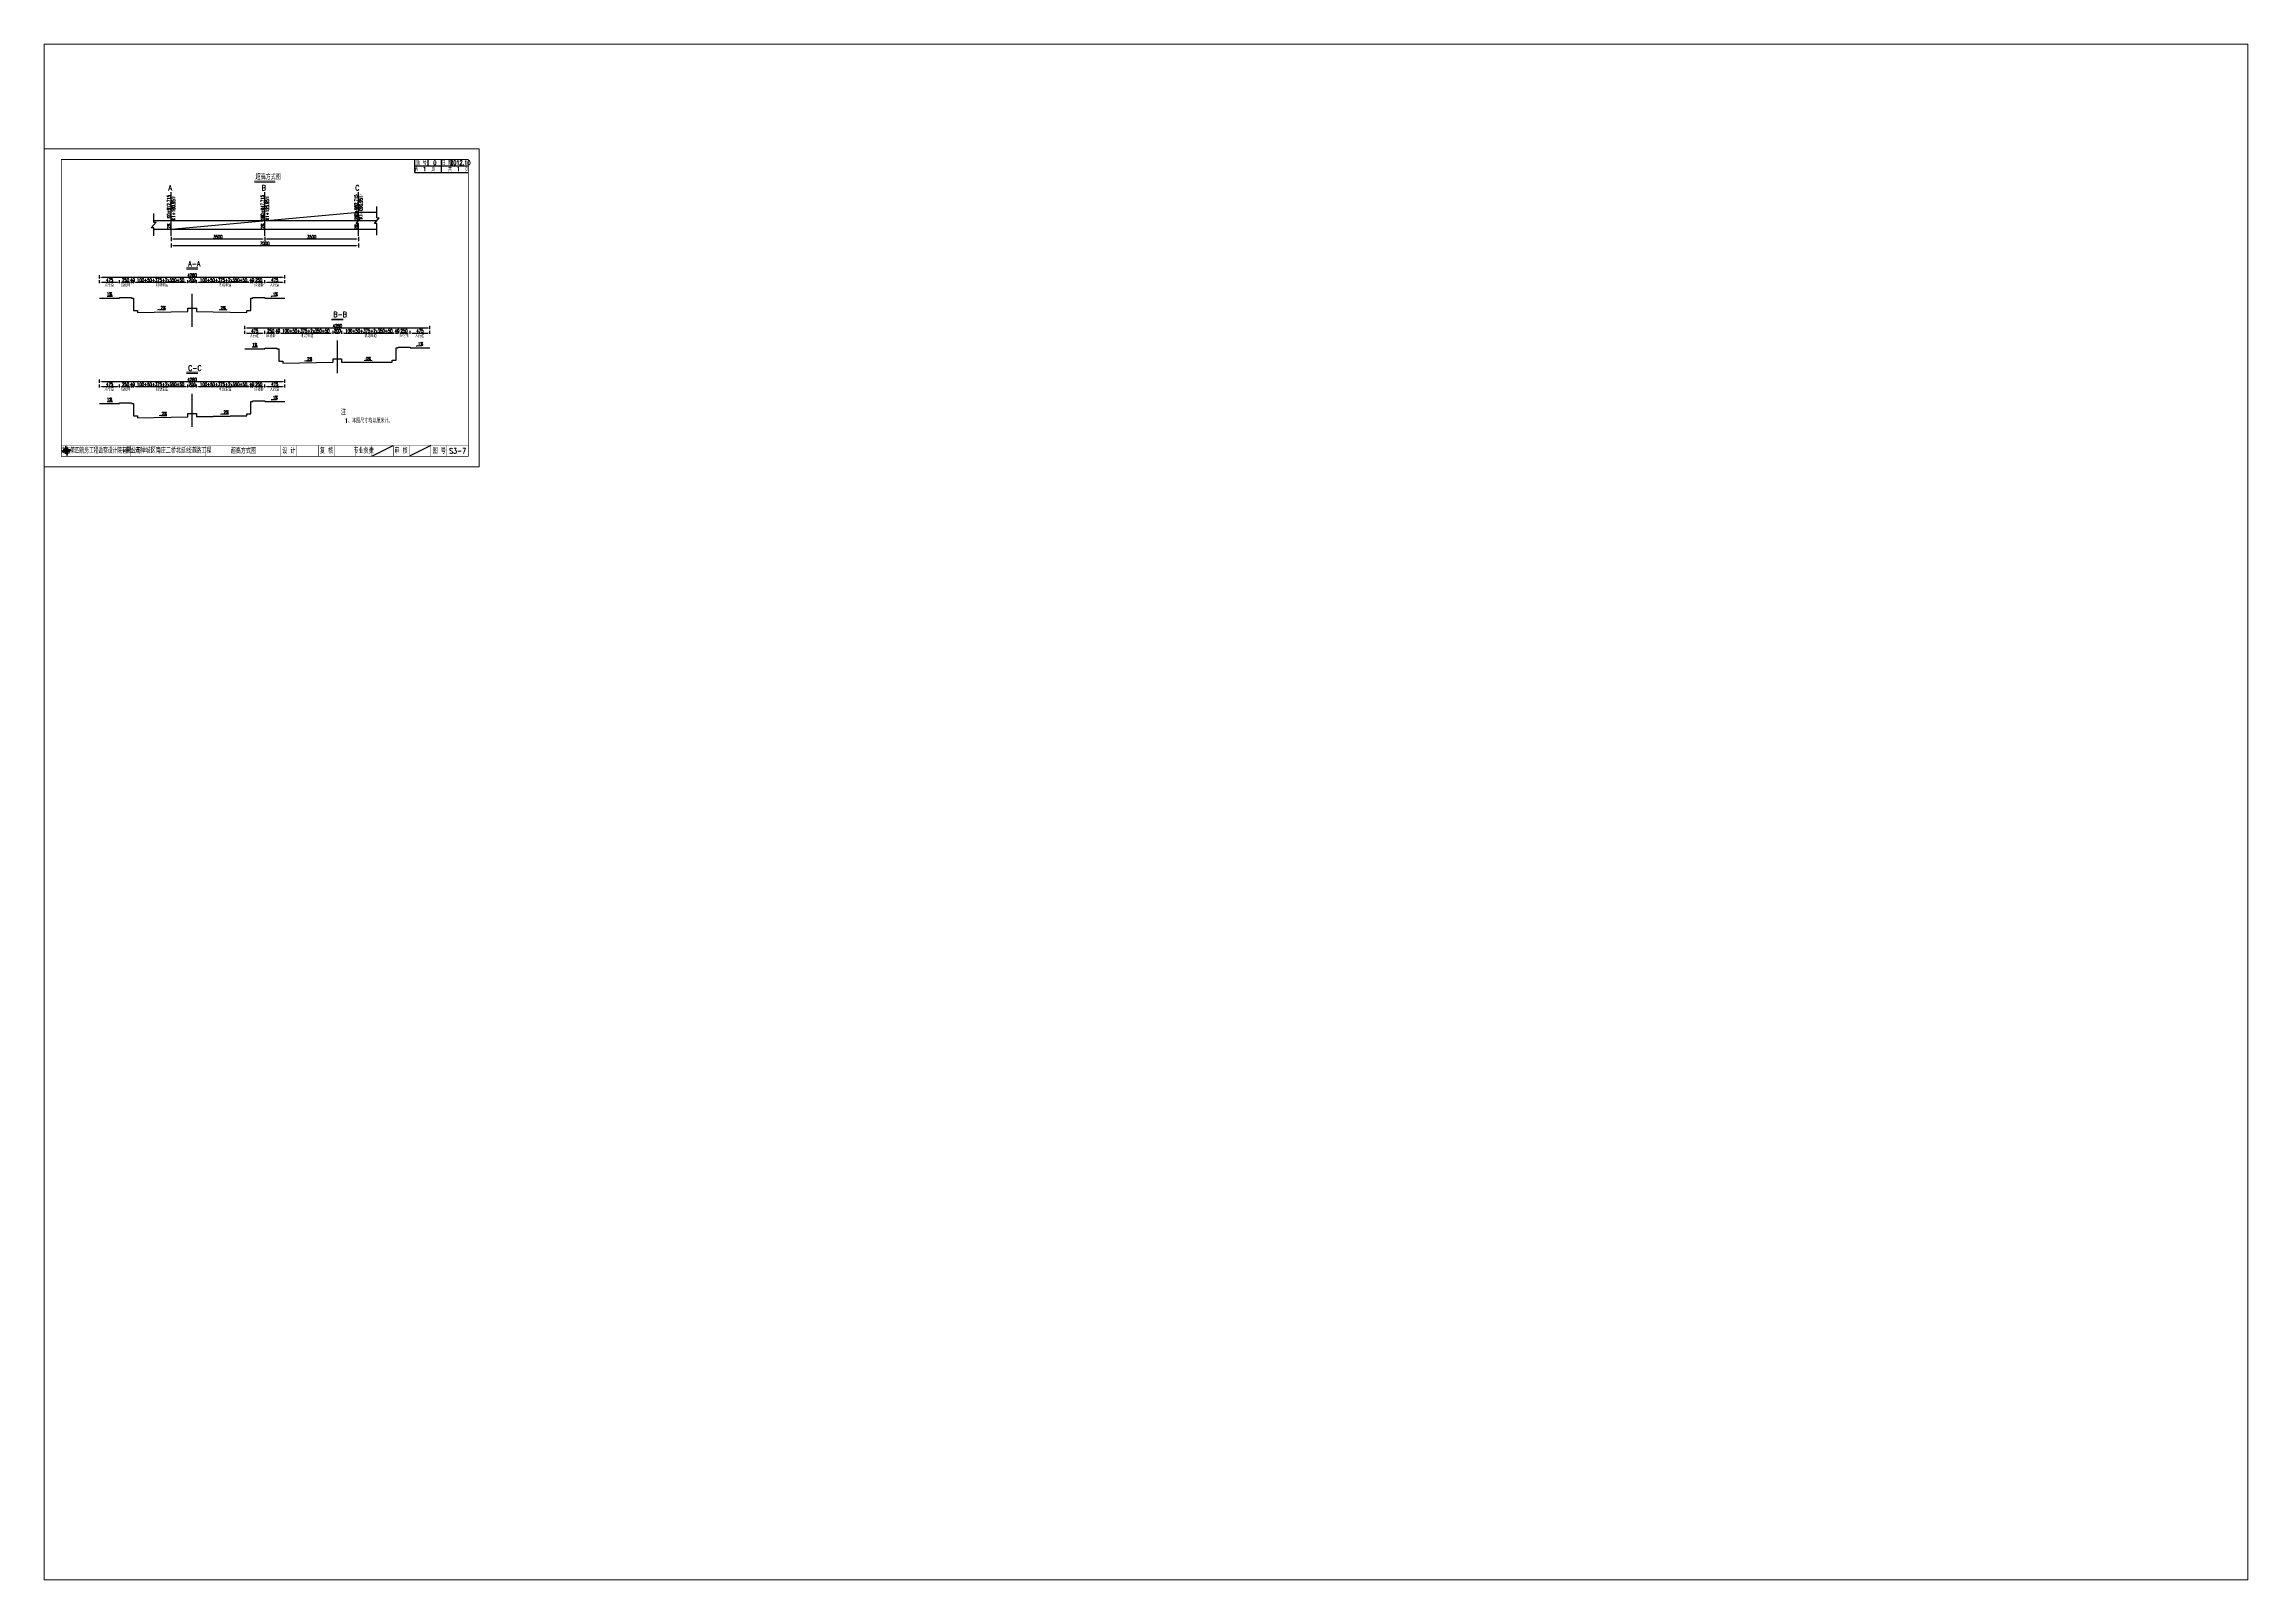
# Paper-space layout '布局1' of a CAD drawing. Extents: x 29 to 258, y 20 to 180.
# The model-space entities are those that its viewports show. They can reach past a viewport. Long polylines and large blocks are cut down to what shows.
import ezdxf
from ezdxf.enums import TextEntityAlignment as Align

# ---------------------------------------------------------------- set-up
doc = ezdxf.new("R2010")
doc.units = 0
doc.header["$LTSCALE"] = 5
doc.header["$PDMODE"] = 32
doc.header["$PDSIZE"] = 0.3
doc.linetypes.add('DASHDOT', pattern=[1, 0.5, -0.25, 0, -0.25])
doc.linetypes.add('HIDDEN', pattern=[0.375, 0.25, -0.125])
doc.layers.get('0').update_dxf_attribs({"linetype": 'CONTINUOUS'})
doc.layers.get('Defpoints').update_dxf_attribs({"linetype": 'CONTINUOUS'})
for name, color, linetype in [('9', 7, 'CONTINUOUS'), ('YOLLOW', 2, 'CONTINUOUS'), ('中心线', 1, 'DASHDOT'), ('图框', 7, 'CONTINUOUS'), ('尺寸标注', 4, 'CONTINUOUS'), ('文字', 7, 'CONTINUOUS'), ('结构', 3, 'CONTINUOUS'), ('钢筋', 1, 'CONTINUOUS')]:
    doc.layers.add(name, color=color, linetype=linetype)
doc.layers.add('标注', color=4, linetype='CONTINUOUS', lineweight=15)
doc.styles.get("Standard").update_dxf_attribs({"font": 'simplex1.shx', "width": 0.7, "bigfont": 'hztxt.shx'})
doc.dimstyles.new('比例1：250', dxfattribs={"dimtxt": 3, "dimasz": 2, "dimexe": 2, "dimexo": 1, "dimgap": 0.5, "dimtad": 1, "dimlfac": 25, "dimzin": 13, "dimdsep": 46, "dimtxsty": 'Standard', "dimcen": -0.09, "dimclrd": 256, "dimclre": 256, "dimclrt": 7, "dimaunit": 1, "dimadec": 0, "dimazin": 0, "dimtfac": 0.0005, "dimtix": 1, "dimtmove": 2, "dimatfit": 3, "dimfxl": 0, "dimtolj": 1, "dimtzin": 13, "dimarcsym": 0})
doc.dimstyles.new('比例1：40', dxfattribs={"dimtxt": 3, "dimasz": 2, "dimexe": 2, "dimexo": 1, "dimgap": 0.5, "dimtad": 1, "dimlfac": 4, "dimzin": 12, "dimdsep": 46, "dimtxsty": 'Standard', "dimcen": -0.09, "dimclrd": 256, "dimclre": 256, "dimclrt": 7, "dimaunit": 1, "dimadec": 0, "dimazin": 3, "dimtfac": 0.0005, "dimtix": 1, "dimtmove": 2, "dimatfit": 0, "dimfxl": 0, "dimtolj": 1, "dimtzin": 13, "dimarcsym": 0})

# ---------------------------------------------------------------- blocks, each defined once
blk = doc.blocks.new('series')
at = {"width": 0.75}
for tag, height, p in [('页码', 4, (-35, -19)), ('图名', 5, (-220, -282)), ('图号', 5, (-20, -282))]:
    blk.add_attdef(tag, text='', height=height, dxfattribs=at).set_placement(p, align=Align.MIDDLE_CENTER)
blk = doc.blocks.new('tb')
at = {"lineweight": -3}
h = blk.add_hatch(color=256, dxfattribs=at)
h.paths.add_polyline_path([(-1.2, -0.1), (-3.8, -0.1), (-4.1, -0.4), (-1.4, -0.4), (-0.6, -1.2), (-0.5, -2.6), (-0.3, -2.2), (-0.3, -1.1)])
h.paths.add_polyline_path([(0.1, -1.1), (0.1, -3.9), (0.4, -4.3), (0.4, -1.2), (1.3, -0.4), (2.7, -0.4), (2.3, -0.2), (1.1, -0.2)])
h.paths.add_polyline_path([(1.1, 0.3), (3.6, 0.3), (4, 0.6), (1.3, 0.6), (0.4, 1.4), (0.4, 2.8), (0.2, 2.4), (0.1, 1.2)])
h.paths.add_polyline_path([(-0.3, 1.2), (-0.3, 4), (-0.6, 4.4), (-0.6, 1.4), (-1.4, 0.6), (-2.7, 0.6), (-2.3, 0.3), (-1.2, 0.3)])
for p, q in [((-1.4, 0.6), (-2.7, 0.6)), ((-0.6, 1.4), (-1.4, 0.6)), ((-0.6, 4.4), (-0.6, 1.4)), ((0.4, 2.8), (0.4, 1.4)), ((0.4, 1.4), (1.3, 0.6)), ((1.3, 0.6), (4, 0.6)), ((-4.1, -0.4), (-1.4, -0.4)), ((-1.4, -0.4), (-0.6, -1.2)), ((-0.6, -1.2), (-0.5, -2.6)), ((0.4, -1.2), (1.3, -0.4)), ((0.4, -4.3), (0.4, -1.2)), ((1.3, -0.4), (2.7, -0.4))]:
    blk.add_line(p, q, dxfattribs=at)
at = {"lineweight": -3, "const_width": 0.35, "flags": 128}
for points in [[(-0.9, 3, 0.324167), (-3.2, -0.1)], [(2.9, 0.9, 0.324403), (-0.2, 3.2)], [(0.8, -2.9, 0.325418), (3, 0.3)], [(-3, -0.8, 0.322976), (0.1, -3)]]:
    blk.add_lwpolyline(points, format="xyb", dxfattribs=at)
at = {"lineweight": -3, "flags": 128}
for points in [[(-0.9, 4), (-0.9, 1.6), (-1.5, 0.9), (-2.3, 0.9), (-2.7, 0.6), (-2.3, 0.3), (-1.2, 0.3), (-0.3, 1.2), (-0.3, 4), (-0.6, 4.4)], [(0, 0.8), (0.7, 0), (0, -0.7), (-0.8, 0)], [(3.6, 0.9), (1.4, 0.9), (0.8, 1.5), (0.8, 2.4), (0.4, 2.8), (0.2, 2.4), (0.1, 1.2), (1.1, 0.3), (3.6, 0.3), (4, 0.6)], [(-3.7, -0.8), (-1.5, -0.8), (-0.9, -1.4), (-0.9, -2.2), (-0.5, -2.6), (-0.3, -2.2), (-0.3, -1.1), (-1.2, -0.1), (-3.8, -0.1), (-4.1, -0.4)], [(0.8, -3.8), (0.8, -1.4), (1.4, -0.8), (2.3, -0.8), (2.7, -0.4), (2.3, -0.2), (1.1, -0.2), (0.1, -1.1), (0.1, -3.9), (0.4, -4.3)]]:
    blk.add_lwpolyline(points, close=True, dxfattribs=at)
blk = doc.blocks.new('*D5')
at = {"layer": 'Defpoints', "color": 0}
for p in [(177.6, -522.4), (196.2, -520.4), (196.2, -522.4)]:
    blk.add_point(p, dxfattribs=at)
at = {"layer": '尺寸标注', "lineweight": -2}
for p, q in [((177.6, -521.4), (177.6, -518.4)), ((179.6, -520.4), (194.2, -520.4)), ((196.2, -521.4), (196.2, -518.4))]:
    blk.add_line(p, q, dxfattribs=at)
at = {"layer": '尺寸标注'}
for points in [[(179.6, -520.1), (179.6, -520.8), (177.6, -520.4)], [(194.2, -520.1), (194.2, -520.8), (196.2, -520.4)]]:
    blk.add_solid(points, dxfattribs=at)
at = {"layer": '尺寸标注', "color": 7, "insert": (186.9, -518.4), "char_height": 3, "attachment_point": 5}
blk.add_mtext('\\A1;475', dxfattribs=at)
blk = doc.blocks.new('*D6')
at = {"layer": 'Defpoints', "color": 0}
for p in [(196.2, -522.4), (207.4, -520.4), (207.4, -522.4)]:
    blk.add_point(p, dxfattribs=at)
at = {"layer": '尺寸标注', "lineweight": -2}
for p, q in [((196.2, -521.4), (196.2, -518.4)), ((198.2, -520.4), (205.4, -520.4)), ((207.4, -521.4), (207.4, -518.4))]:
    blk.add_line(p, q, dxfattribs=at)
at = {"layer": '尺寸标注'}
for points in [[(198.2, -520.1), (198.2, -520.8), (196.2, -520.4)], [(205.4, -520.1), (205.4, -520.8), (207.4, -520.4)]]:
    blk.add_solid(points, dxfattribs=at)
at = {"layer": '尺寸标注', "color": 7, "insert": (201.8, -518.4), "char_height": 3, "attachment_point": 5}
blk.add_mtext('\\A1;250', dxfattribs=at)
blk = doc.blocks.new('*D7')
at = {"layer": 'Defpoints', "color": 0}
for p in [(207.4, -522.4), (209.2, -520.4), (209.2, -522.4)]:
    blk.add_point(p, dxfattribs=at)
at = {"layer": '尺寸标注', "lineweight": -2}
for p, q in [((205.4, -520.4), (203.4, -520.4)), ((207.4, -521.4), (207.4, -518.4)), ((207.4, -520.4), (209.2, -520.4)), ((209.2, -521.4), (209.2, -518.4)), ((211.2, -520.4), (213.2, -520.4))]:
    blk.add_line(p, q, dxfattribs=at)
at = {"layer": '尺寸标注'}
for points in [[(205.4, -520.1), (205.4, -520.8), (207.4, -520.4)], [(211.2, -520.1), (211.2, -520.8), (209.2, -520.4)]]:
    blk.add_solid(points, dxfattribs=at)
at = {"layer": '尺寸标注', "color": 7, "insert": (208.3, -518.4), "char_height": 3, "attachment_point": 5}
blk.add_mtext('\\A1;40', dxfattribs=at)
blk = doc.blocks.new('*D8')
at = {"layer": 'Defpoints', "color": 0}
for p in [(209.2, -522.4), (260, -520.4), (260, -522.4)]:
    blk.add_point(p, dxfattribs=at)
at = {"layer": '尺寸标注', "lineweight": -2}
for p, q in [((209.2, -521.4), (209.2, -518.4)), ((211.2, -520.4), (258, -520.4)), ((260, -521.4), (260, -518.4))]:
    blk.add_line(p, q, dxfattribs=at)
at = {"layer": '尺寸标注'}
for points in [[(211.2, -520.1), (211.2, -520.8), (209.2, -520.4)], [(258, -520.1), (258, -520.8), (260, -520.4)]]:
    blk.add_solid(points, dxfattribs=at)
at = {"layer": '尺寸标注', "color": 7, "insert": (234.6, -518.4), "char_height": 3, "attachment_point": 5}
blk.add_mtext('\\A1;100+50+375+2x350+50', dxfattribs=at)
blk = doc.blocks.new('*D9')
at = {"layer": 'Defpoints', "color": 0}
for p in [(268, -522.4), (318.8, -520.4), (318.8, -522.4)]:
    blk.add_point(p, dxfattribs=at)
at = {"layer": '尺寸标注', "lineweight": -2}
for p, q in [((268, -521.4), (268, -518.4)), ((270, -520.4), (316.8, -520.4)), ((318.8, -521.4), (318.8, -518.4))]:
    blk.add_line(p, q, dxfattribs=at)
at = {"layer": '尺寸标注'}
for points in [[(270, -520.1), (270, -520.8), (268, -520.4)], [(316.8, -520.1), (316.8, -520.8), (318.8, -520.4)]]:
    blk.add_solid(points, dxfattribs=at)
at = {"layer": '尺寸标注', "color": 7, "insert": (293.4, -518.4), "char_height": 3, "attachment_point": 5}
blk.add_mtext('\\A1;100+50+375+2x350+50', dxfattribs=at)
blk = doc.blocks.new('*D10')
at = {"layer": 'Defpoints', "color": 0}
for p in [(318.8, -522.4), (320.6, -520.4), (320.6, -522.4)]:
    blk.add_point(p, dxfattribs=at)
at = {"layer": '尺寸标注', "lineweight": -2}
for p, q in [((316.8, -520.4), (314.8, -520.4)), ((318.8, -521.4), (318.8, -518.4)), ((318.8, -520.4), (320.6, -520.4)), ((320.6, -521.4), (320.6, -518.4)), ((322.6, -520.4), (324.6, -520.4))]:
    blk.add_line(p, q, dxfattribs=at)
at = {"layer": '尺寸标注'}
for points in [[(316.8, -520.1), (316.8, -520.8), (318.8, -520.4)], [(322.6, -520.1), (322.6, -520.8), (320.6, -520.4)]]:
    blk.add_solid(points, dxfattribs=at)
at = {"layer": '尺寸标注', "color": 7, "insert": (319.7, -518.4), "char_height": 3, "attachment_point": 5}
blk.add_mtext('\\A1;40', dxfattribs=at)
blk = doc.blocks.new('*D11')
at = {"layer": 'Defpoints', "color": 0}
for p in [(320.6, -522.4), (331.8, -520.4), (331.8, -522.4)]:
    blk.add_point(p, dxfattribs=at)
at = {"layer": '尺寸标注', "lineweight": -2}
for p, q in [((320.6, -521.4), (320.6, -518.4)), ((322.6, -520.4), (329.8, -520.4)), ((331.8, -521.4), (331.8, -518.4))]:
    blk.add_line(p, q, dxfattribs=at)
at = {"layer": '尺寸标注'}
for points in [[(322.6, -520.1), (322.6, -520.8), (320.6, -520.4)], [(329.8, -520.1), (329.8, -520.8), (331.8, -520.4)]]:
    blk.add_solid(points, dxfattribs=at)
at = {"layer": '尺寸标注', "color": 7, "insert": (326.2, -518.4), "char_height": 3, "attachment_point": 5}
blk.add_mtext('\\A1;250', dxfattribs=at)
blk = doc.blocks.new('*D12')
at = {"layer": 'Defpoints', "color": 0}
for p in [(331.8, -522.4), (350.4, -520.4), (350.4, -522.4)]:
    blk.add_point(p, dxfattribs=at)
at = {"layer": '尺寸标注', "lineweight": -2}
for p, q in [((331.8, -521.4), (331.8, -518.4)), ((333.8, -520.4), (348.4, -520.4)), ((350.4, -521.4), (350.4, -518.4))]:
    blk.add_line(p, q, dxfattribs=at)
at = {"layer": '尺寸标注'}
for points in [[(333.8, -520.1), (333.8, -520.8), (331.8, -520.4)], [(348.4, -520.1), (348.4, -520.8), (350.4, -520.4)]]:
    blk.add_solid(points, dxfattribs=at)
at = {"layer": '尺寸标注', "color": 7, "insert": (341.1, -518.4), "char_height": 3, "attachment_point": 5}
blk.add_mtext('\\A1;475', dxfattribs=at)
blk = doc.blocks.new('*D13')
at = {"layer": 'Defpoints', "color": 0}
for p in [(260, -522.4), (268, -520.4), (268, -522.4)]:
    blk.add_point(p, dxfattribs=at)
at = {"layer": '尺寸标注', "lineweight": -2}
for p, q in [((260, -521.4), (260, -518.4)), ((262, -520.4), (266, -520.4)), ((268, -521.4), (268, -518.4))]:
    blk.add_line(p, q, dxfattribs=at)
at = {"layer": '尺寸标注'}
for points in [[(262, -520.1), (262, -520.8), (260, -520.4)], [(266, -520.1), (266, -520.8), (268, -520.4)]]:
    blk.add_solid(points, dxfattribs=at)
at = {"layer": '尺寸标注', "color": 7, "insert": (264, -518.4), "char_height": 3, "attachment_point": 5}
blk.add_mtext('\\A1;200', dxfattribs=at)
blk = doc.blocks.new('*D14')
at = {"layer": 'Defpoints', "color": 0}
for p in [(177.6, -517.8), (350.4, -515.8), (350.4, -517.8)]:
    blk.add_point(p, dxfattribs=at)
at = {"layer": '尺寸标注', "lineweight": -2}
for p, q in [((177.6, -516.8), (177.6, -513.8)), ((350.4, -516.8), (350.4, -513.8)), ((179.6, -515.8), (348.4, -515.8))]:
    blk.add_line(p, q, dxfattribs=at)
at = {"layer": '尺寸标注'}
for points in [[(179.6, -515.4), (179.6, -516.1), (177.6, -515.8)], [(348.4, -515.4), (348.4, -516.1), (350.4, -515.8)]]:
    blk.add_solid(points, dxfattribs=at)
at = {"layer": '尺寸标注', "color": 7, "insert": (264, -513.8), "char_height": 3, "attachment_point": 5}
blk.add_mtext('\\A1;4280', dxfattribs=at)
blk = doc.blocks.new('*D15')
at = {"layer": 'Defpoints', "color": 0}
for p in [(313.2, -569.7), (331.8, -567.8), (331.8, -569.7)]:
    blk.add_point(p, dxfattribs=at)
at = {"layer": '尺寸标注', "lineweight": -2}
for p, q in [((313.2, -568.7), (313.2, -565.8)), ((315.2, -567.8), (329.8, -567.8)), ((331.8, -568.7), (331.8, -565.8))]:
    blk.add_line(p, q, dxfattribs=at)
at = {"layer": '尺寸标注'}
for points in [[(315.2, -567.5), (315.2, -568.1), (313.2, -567.8)], [(329.8, -567.5), (329.8, -568.1), (331.8, -567.8)]]:
    blk.add_solid(points, dxfattribs=at)
at = {"layer": '尺寸标注', "color": 7, "insert": (322.5, -565.8), "char_height": 3, "attachment_point": 5}
blk.add_mtext('\\A1;475', dxfattribs=at)
blk = doc.blocks.new('*D16')
at = {"layer": 'Defpoints', "color": 0}
for p in [(331.8, -569.7), (343, -567.8), (343, -569.7)]:
    blk.add_point(p, dxfattribs=at)
at = {"layer": '尺寸标注', "lineweight": -2}
for p, q in [((331.8, -568.7), (331.8, -565.8)), ((333.8, -567.8), (341, -567.8)), ((343, -568.7), (343, -565.8))]:
    blk.add_line(p, q, dxfattribs=at)
at = {"layer": '尺寸标注'}
for points in [[(333.8, -567.5), (333.8, -568.1), (331.8, -567.8)], [(341, -567.5), (341, -568.1), (343, -567.8)]]:
    blk.add_solid(points, dxfattribs=at)
at = {"layer": '尺寸标注', "color": 7, "insert": (337.4, -565.8), "char_height": 3, "attachment_point": 5}
blk.add_mtext('\\A1;250', dxfattribs=at)
blk = doc.blocks.new('*D17')
at = {"layer": 'Defpoints', "color": 0}
for p in [(343, -569.7), (344.8, -567.8), (344.8, -569.7)]:
    blk.add_point(p, dxfattribs=at)
at = {"layer": '尺寸标注', "lineweight": -2}
for p, q in [((341, -567.8), (339, -567.8)), ((343, -568.7), (343, -565.8)), ((343, -567.8), (344.8, -567.8)), ((344.8, -568.7), (344.8, -565.8)), ((346.8, -567.8), (348.8, -567.8))]:
    blk.add_line(p, q, dxfattribs=at)
at = {"layer": '尺寸标注'}
for points in [[(341, -567.5), (341, -568.1), (343, -567.8)], [(346.8, -567.5), (346.8, -568.1), (344.8, -567.8)]]:
    blk.add_solid(points, dxfattribs=at)
at = {"layer": '尺寸标注', "color": 7, "insert": (343.9, -565.8), "char_height": 3, "attachment_point": 5}
blk.add_mtext('\\A1;40', dxfattribs=at)
blk = doc.blocks.new('*D18')
at = {"layer": 'Defpoints', "color": 0}
for p in [(344.8, -569.7), (395.6, -567.8), (395.6, -569.7)]:
    blk.add_point(p, dxfattribs=at)
at = {"layer": '尺寸标注', "lineweight": -2}
for p, q in [((344.8, -568.7), (344.8, -565.8)), ((346.8, -567.8), (393.6, -567.8)), ((395.6, -568.7), (395.6, -565.8))]:
    blk.add_line(p, q, dxfattribs=at)
at = {"layer": '尺寸标注'}
for points in [[(346.8, -567.5), (346.8, -568.1), (344.8, -567.8)], [(393.6, -567.5), (393.6, -568.1), (395.6, -567.8)]]:
    blk.add_solid(points, dxfattribs=at)
at = {"layer": '尺寸标注', "color": 7, "insert": (370.2, -565.8), "char_height": 3, "attachment_point": 5}
blk.add_mtext('\\A1;100+50+375+2x350+50', dxfattribs=at)
blk = doc.blocks.new('*D19')
at = {"layer": 'Defpoints', "color": 0}
for p in [(403.6, -569.7), (454.4, -567.8), (454.4, -569.7)]:
    blk.add_point(p, dxfattribs=at)
at = {"layer": '尺寸标注', "lineweight": -2}
for p, q in [((403.6, -568.7), (403.6, -565.8)), ((405.6, -567.8), (452.4, -567.8)), ((454.4, -568.7), (454.4, -565.8))]:
    blk.add_line(p, q, dxfattribs=at)
at = {"layer": '尺寸标注'}
for points in [[(405.6, -567.5), (405.6, -568.1), (403.6, -567.8)], [(452.4, -567.5), (452.4, -568.1), (454.4, -567.8)]]:
    blk.add_solid(points, dxfattribs=at)
at = {"layer": '尺寸标注', "color": 7, "insert": (429, -565.8), "char_height": 3, "attachment_point": 5}
blk.add_mtext('\\A1;100+50+375+2x350+50', dxfattribs=at)
blk = doc.blocks.new('*D20')
at = {"layer": 'Defpoints', "color": 0}
for p in [(454.4, -569.7), (456.2, -567.8), (456.2, -569.7)]:
    blk.add_point(p, dxfattribs=at)
at = {"layer": '尺寸标注', "lineweight": -2}
for p, q in [((452.4, -567.8), (450.4, -567.8)), ((454.4, -568.7), (454.4, -565.8)), ((454.4, -567.8), (456.2, -567.8)), ((456.2, -568.7), (456.2, -565.8)), ((458.2, -567.8), (460.2, -567.8))]:
    blk.add_line(p, q, dxfattribs=at)
at = {"layer": '尺寸标注'}
for points in [[(452.4, -567.5), (452.4, -568.1), (454.4, -567.8)], [(458.2, -567.5), (458.2, -568.1), (456.2, -567.8)]]:
    blk.add_solid(points, dxfattribs=at)
at = {"layer": '尺寸标注', "color": 7, "insert": (455.3, -565.8), "char_height": 3, "attachment_point": 5}
blk.add_mtext('\\A1;40', dxfattribs=at)
blk = doc.blocks.new('*D21')
at = {"layer": 'Defpoints', "color": 0}
for p in [(456.2, -569.7), (467.4, -567.8), (467.4, -569.7)]:
    blk.add_point(p, dxfattribs=at)
at = {"layer": '尺寸标注', "lineweight": -2}
for p, q in [((456.2, -568.7), (456.2, -565.8)), ((458.2, -567.8), (465.4, -567.8)), ((467.4, -568.7), (467.4, -565.8))]:
    blk.add_line(p, q, dxfattribs=at)
at = {"layer": '尺寸标注'}
for points in [[(458.2, -567.5), (458.2, -568.1), (456.2, -567.8)], [(465.4, -567.5), (465.4, -568.1), (467.4, -567.8)]]:
    blk.add_solid(points, dxfattribs=at)
at = {"layer": '尺寸标注', "color": 7, "insert": (461.8, -565.8), "char_height": 3, "attachment_point": 5}
blk.add_mtext('\\A1;250', dxfattribs=at)
blk = doc.blocks.new('*D22')
at = {"layer": 'Defpoints', "color": 0}
for p in [(467.4, -569.7), (486, -567.8), (486, -569.7)]:
    blk.add_point(p, dxfattribs=at)
at = {"layer": '尺寸标注', "lineweight": -2}
for p, q in [((467.4, -568.7), (467.4, -565.8)), ((469.4, -567.8), (484, -567.8)), ((486, -568.7), (486, -565.8))]:
    blk.add_line(p, q, dxfattribs=at)
at = {"layer": '尺寸标注'}
for points in [[(469.4, -567.5), (469.4, -568.1), (467.4, -567.8)], [(484, -567.5), (484, -568.1), (486, -567.8)]]:
    blk.add_solid(points, dxfattribs=at)
at = {"layer": '尺寸标注', "color": 7, "insert": (476.7, -565.8), "char_height": 3, "attachment_point": 5}
blk.add_mtext('\\A1;475', dxfattribs=at)
blk = doc.blocks.new('*D23')
at = {"layer": 'Defpoints', "color": 0}
for p in [(395.6, -569.7), (403.6, -567.8), (403.6, -569.7)]:
    blk.add_point(p, dxfattribs=at)
at = {"layer": '尺寸标注', "lineweight": -2}
for p, q in [((395.6, -568.7), (395.6, -565.8)), ((397.6, -567.8), (401.6, -567.8)), ((403.6, -568.7), (403.6, -565.8))]:
    blk.add_line(p, q, dxfattribs=at)
at = {"layer": '尺寸标注'}
for points in [[(397.6, -567.5), (397.6, -568.1), (395.6, -567.8)], [(401.6, -567.5), (401.6, -568.1), (403.6, -567.8)]]:
    blk.add_solid(points, dxfattribs=at)
at = {"layer": '尺寸标注', "color": 7, "insert": (399.6, -565.8), "char_height": 3, "attachment_point": 5}
blk.add_mtext('\\A1;200', dxfattribs=at)
blk = doc.blocks.new('*D24')
at = {"layer": 'Defpoints', "color": 0}
for p in [(313.2, -565.2), (486, -563.1), (486, -565.2)]:
    blk.add_point(p, dxfattribs=at)
at = {"layer": '尺寸标注', "lineweight": -2}
for p, q in [((313.2, -564.2), (313.2, -561.1)), ((315.2, -563.1), (484, -563.1)), ((486, -564.2), (486, -561.1))]:
    blk.add_line(p, q, dxfattribs=at)
at = {"layer": '尺寸标注'}
for points in [[(315.2, -562.8), (315.2, -563.5), (313.2, -563.1)], [(484, -562.8), (484, -563.5), (486, -563.1)]]:
    blk.add_solid(points, dxfattribs=at)
at = {"layer": '尺寸标注', "color": 7, "insert": (399.6, -561.1), "char_height": 3, "attachment_point": 5}
blk.add_mtext('\\A1;4280', dxfattribs=at)
blk = doc.blocks.new('*D25')
at = {"layer": 'Defpoints', "color": 0}
for p in [(177.6, -619.8), (196.2, -617.8), (196.2, -619.8)]:
    blk.add_point(p, dxfattribs=at)
at = {"layer": '尺寸标注', "lineweight": -2}
for p, q in [((177.6, -618.8), (177.6, -615.8)), ((196.2, -618.8), (196.2, -615.8)), ((179.6, -617.8), (194.2, -617.8))]:
    blk.add_line(p, q, dxfattribs=at)
at = {"layer": '尺寸标注'}
for points in [[(179.6, -617.5), (179.6, -618.2), (177.6, -617.8)], [(194.2, -617.5), (194.2, -618.2), (196.2, -617.8)]]:
    blk.add_solid(points, dxfattribs=at)
at = {"layer": '尺寸标注', "color": 7, "insert": (186.9, -615.8), "char_height": 3, "attachment_point": 5}
blk.add_mtext('\\A1;475', dxfattribs=at)
blk = doc.blocks.new('*D26')
at = {"layer": 'Defpoints', "color": 0}
for p in [(196.2, -619.8), (207.4, -617.8), (207.4, -619.8)]:
    blk.add_point(p, dxfattribs=at)
at = {"layer": '尺寸标注', "lineweight": -2}
for p, q in [((196.2, -618.8), (196.2, -615.8)), ((207.4, -618.8), (207.4, -615.8)), ((198.2, -617.8), (205.4, -617.8))]:
    blk.add_line(p, q, dxfattribs=at)
at = {"layer": '尺寸标注'}
for points in [[(198.2, -617.5), (198.2, -618.2), (196.2, -617.8)], [(205.4, -617.5), (205.4, -618.2), (207.4, -617.8)]]:
    blk.add_solid(points, dxfattribs=at)
at = {"layer": '尺寸标注', "color": 7, "insert": (201.8, -615.8), "char_height": 3, "attachment_point": 5}
blk.add_mtext('\\A1;250', dxfattribs=at)
blk = doc.blocks.new('*D27')
at = {"layer": 'Defpoints', "color": 0}
for p in [(207.4, -619.8), (209.2, -617.8), (209.2, -619.8)]:
    blk.add_point(p, dxfattribs=at)
at = {"layer": '尺寸标注', "lineweight": -2}
for p, q in [((207.4, -618.8), (207.4, -615.8)), ((209.2, -618.8), (209.2, -615.8)), ((205.4, -617.8), (203.4, -617.8)), ((207.4, -617.8), (209.2, -617.8)), ((211.2, -617.8), (213.2, -617.8))]:
    blk.add_line(p, q, dxfattribs=at)
at = {"layer": '尺寸标注'}
for points in [[(205.4, -617.5), (205.4, -618.2), (207.4, -617.8)], [(211.2, -617.5), (211.2, -618.2), (209.2, -617.8)]]:
    blk.add_solid(points, dxfattribs=at)
at = {"layer": '尺寸标注', "color": 7, "insert": (208.3, -615.8), "char_height": 3, "attachment_point": 5}
blk.add_mtext('\\A1;40', dxfattribs=at)
blk = doc.blocks.new('*D28')
at = {"layer": 'Defpoints', "color": 0}
for p in [(209.2, -619.8), (260, -617.8), (260, -619.8)]:
    blk.add_point(p, dxfattribs=at)
at = {"layer": '尺寸标注', "lineweight": -2}
for p, q in [((209.2, -618.8), (209.2, -615.8)), ((260, -618.8), (260, -615.8)), ((211.2, -617.8), (258, -617.8))]:
    blk.add_line(p, q, dxfattribs=at)
at = {"layer": '尺寸标注'}
for points in [[(211.2, -617.5), (211.2, -618.2), (209.2, -617.8)], [(258, -617.5), (258, -618.2), (260, -617.8)]]:
    blk.add_solid(points, dxfattribs=at)
at = {"layer": '尺寸标注', "color": 7, "insert": (234.6, -615.8), "char_height": 3, "attachment_point": 5}
blk.add_mtext('\\A1;100+50+375+2x350+50', dxfattribs=at)
blk = doc.blocks.new('*D29')
at = {"layer": 'Defpoints', "color": 0}
for p in [(268, -619.8), (318.8, -617.8), (318.8, -619.8)]:
    blk.add_point(p, dxfattribs=at)
at = {"layer": '尺寸标注', "lineweight": -2}
for p, q in [((268, -618.8), (268, -615.8)), ((318.8, -618.8), (318.8, -615.8)), ((270, -617.8), (316.8, -617.8))]:
    blk.add_line(p, q, dxfattribs=at)
at = {"layer": '尺寸标注'}
for points in [[(270, -617.5), (270, -618.2), (268, -617.8)], [(316.8, -617.5), (316.8, -618.2), (318.8, -617.8)]]:
    blk.add_solid(points, dxfattribs=at)
at = {"layer": '尺寸标注', "color": 7, "insert": (293.4, -615.8), "char_height": 3, "attachment_point": 5}
blk.add_mtext('\\A1;100+50+375+2x350+50', dxfattribs=at)
blk = doc.blocks.new('*D30')
at = {"layer": 'Defpoints', "color": 0}
for p in [(318.8, -619.8), (320.6, -617.8), (320.6, -619.8)]:
    blk.add_point(p, dxfattribs=at)
at = {"layer": '尺寸标注', "lineweight": -2}
for p, q in [((318.8, -618.8), (318.8, -615.8)), ((320.6, -618.8), (320.6, -615.8)), ((316.8, -617.8), (314.8, -617.8)), ((318.8, -617.8), (320.6, -617.8)), ((322.6, -617.8), (324.6, -617.8))]:
    blk.add_line(p, q, dxfattribs=at)
at = {"layer": '尺寸标注'}
for points in [[(316.8, -617.5), (316.8, -618.2), (318.8, -617.8)], [(322.6, -617.5), (322.6, -618.2), (320.6, -617.8)]]:
    blk.add_solid(points, dxfattribs=at)
at = {"layer": '尺寸标注', "color": 7, "insert": (319.7, -615.8), "char_height": 3, "attachment_point": 5}
blk.add_mtext('\\A1;40', dxfattribs=at)
blk = doc.blocks.new('*D31')
at = {"layer": 'Defpoints', "color": 0}
for p in [(320.6, -619.8), (331.8, -617.8), (331.8, -619.8)]:
    blk.add_point(p, dxfattribs=at)
at = {"layer": '尺寸标注', "lineweight": -2}
for p, q in [((320.6, -618.8), (320.6, -615.8)), ((331.8, -618.8), (331.8, -615.8)), ((322.6, -617.8), (329.8, -617.8))]:
    blk.add_line(p, q, dxfattribs=at)
at = {"layer": '尺寸标注'}
for points in [[(322.6, -617.5), (322.6, -618.2), (320.6, -617.8)], [(329.8, -617.5), (329.8, -618.2), (331.8, -617.8)]]:
    blk.add_solid(points, dxfattribs=at)
at = {"layer": '尺寸标注', "color": 7, "insert": (326.2, -615.8), "char_height": 3, "attachment_point": 5}
blk.add_mtext('\\A1;250', dxfattribs=at)
blk = doc.blocks.new('*D32')
at = {"layer": 'Defpoints', "color": 0}
for p in [(331.8, -619.8), (350.4, -617.8), (350.4, -619.8)]:
    blk.add_point(p, dxfattribs=at)
at = {"layer": '尺寸标注', "lineweight": -2}
for p, q in [((331.8, -618.8), (331.8, -615.8)), ((350.4, -618.8), (350.4, -615.8)), ((333.8, -617.8), (348.4, -617.8))]:
    blk.add_line(p, q, dxfattribs=at)
at = {"layer": '尺寸标注'}
for points in [[(333.8, -617.5), (333.8, -618.2), (331.8, -617.8)], [(348.4, -617.5), (348.4, -618.2), (350.4, -617.8)]]:
    blk.add_solid(points, dxfattribs=at)
at = {"layer": '尺寸标注', "color": 7, "insert": (341.1, -615.8), "char_height": 3, "attachment_point": 5}
blk.add_mtext('\\A1;475', dxfattribs=at)
blk = doc.blocks.new('*D33')
at = {"layer": 'Defpoints', "color": 0}
for p in [(260, -619.8), (268, -617.8), (268, -619.8)]:
    blk.add_point(p, dxfattribs=at)
at = {"layer": '尺寸标注', "lineweight": -2}
for p, q in [((260, -618.8), (260, -615.8)), ((268, -618.8), (268, -615.8)), ((262, -617.8), (266, -617.8))]:
    blk.add_line(p, q, dxfattribs=at)
at = {"layer": '尺寸标注'}
for points in [[(262, -617.5), (262, -618.2), (260, -617.8)], [(266, -617.5), (266, -618.2), (268, -617.8)]]:
    blk.add_solid(points, dxfattribs=at)
at = {"layer": '尺寸标注', "color": 7, "insert": (264, -615.8), "char_height": 3, "attachment_point": 5}
blk.add_mtext('\\A1;200', dxfattribs=at)
blk = doc.blocks.new('*D34')
at = {"layer": 'Defpoints', "color": 0}
for p in [(177.6, -615.2), (350.4, -613.2), (350.4, -615.2)]:
    blk.add_point(p, dxfattribs=at)
at = {"layer": '尺寸标注', "lineweight": -2}
for p, q in [((177.6, -614.2), (177.6, -611.2)), ((179.6, -613.2), (348.4, -613.2)), ((350.4, -614.2), (350.4, -611.2))]:
    blk.add_line(p, q, dxfattribs=at)
at = {"layer": '尺寸标注'}
for points in [[(179.6, -612.8), (179.6, -613.5), (177.6, -613.2)], [(348.4, -612.8), (348.4, -613.5), (350.4, -613.2)]]:
    blk.add_solid(points, dxfattribs=at)
at = {"layer": '尺寸标注', "color": 7, "insert": (264, -611.2), "char_height": 3, "attachment_point": 5}
blk.add_mtext('\\A1;4280', dxfattribs=at)
blk = doc.blocks.new('*D35')
at = {"layer": 'Defpoints', "color": 0}
for p in [(244.3, -483.3), (419.3, -483.3), (419.3, -486.1)]:
    blk.add_point(p, dxfattribs=at)
at = {"layer": '标注', "lineweight": -2}
for p, q in [((244.3, -484.3), (244.3, -488.1)), ((246.3, -486.1), (417.3, -486.1)), ((419.3, -484.3), (419.3, -488.1))]:
    blk.add_line(p, q, dxfattribs=at)
at = {"layer": '标注'}
for points in [[(246.3, -485.7), (246.3, -486.4), (244.3, -486.1)], [(417.3, -485.7), (417.3, -486.4), (419.3, -486.1)]]:
    blk.add_solid(points, dxfattribs=at)
at = {"layer": '标注', "color": 7, "insert": (331.8, -484.1), "char_height": 3, "attachment_point": 5}
blk.add_mtext('\\A1;7000', dxfattribs=at)
blk = doc.blocks.new('*D36')
at = {"layer": 'Defpoints', "color": 0}
for p in [(244.3, -477), (331.8, -477), (331.8, -480)]:
    blk.add_point(p, dxfattribs=at)
at = {"layer": '标注', "lineweight": -2}
for p, q in [((244.3, -478), (244.3, -482)), ((246.3, -480), (329.8, -480)), ((331.8, -478), (331.8, -482))]:
    blk.add_line(p, q, dxfattribs=at)
at = {"layer": '标注'}
for points in [[(246.3, -479.7), (246.3, -480.4), (244.3, -480)], [(329.8, -479.7), (329.8, -480.4), (331.8, -480)]]:
    blk.add_solid(points, dxfattribs=at)
at = {"layer": '标注', "color": 7, "insert": (288, -478), "char_height": 3, "attachment_point": 5}
blk.add_mtext('\\A1;3500', dxfattribs=at)
blk = doc.blocks.new('*D37')
at = {"layer": 'Defpoints', "color": 0}
for p in [(331.8, -477), (419.3, -477), (419.3, -480)]:
    blk.add_point(p, dxfattribs=at)
at = {"layer": '标注', "lineweight": -2}
for p, q in [((331.8, -478), (331.8, -482)), ((333.8, -480), (417.3, -480)), ((419.3, -478), (419.3, -482))]:
    blk.add_line(p, q, dxfattribs=at)
at = {"layer": '标注'}
for points in [[(333.8, -479.7), (333.8, -480.4), (331.8, -480)], [(417.3, -479.7), (417.3, -480.4), (419.3, -480)]]:
    blk.add_solid(points, dxfattribs=at)
at = {"layer": '标注', "color": 7, "insert": (375.5, -478), "char_height": 3, "attachment_point": 5}
blk.add_mtext('\\A1;3500', dxfattribs=at)
blk = doc.blocks.new('123')
at = {"color": 7}
blk.add_lwpolyline([(531.8, -692.8), (531.8, -395.8), (111.8, -395.8), (111.8, -692.8)], close=True, dxfattribs=at)

msp = doc.modelspace()

# ---------------------------------------------------------------- linework, layer by layer
for p, q in [((322.11417, -426.80336), (341.48513, -426.80336)), ((258.59249, -507.77933), (269.40751, -507.77933)), ((394.18316, -555.14013), (404.99818, -555.14013)), ((258.59249, -605.18239), (269.40751, -605.18239))]:
    msp.add_line(p, q)
at = {"const_width": 0.4}
for points in [[(322.11417, -425.80336), (341.48513, -425.80336)], [(258.59249, -506.77933), (269.40751, -506.77933)], [(394.18316, -554.14013), (404.99818, -554.14013)], [(258.59249, -604.18239), (269.40751, -604.18239)]]:
    msp.add_lwpolyline(points, dxfattribs=at)
at = {"color": 7}
for points in [[(184.57159, -533.38018), (189.5368, -533.47949), (188.02101, -533.09028)], [(342.71595, -533.50262), (337.75074, -533.60192), (339.26653, -533.21272)], [(320.16226, -580.74098), (325.12747, -580.84029), (323.61168, -580.45108)], [(478.30662, -579.86362), (473.34141, -579.96293), (474.8572, -579.57372)], [(184.57159, -631.78324), (189.5368, -631.88255), (188.02101, -631.49334)], [(342.71595, -630.04227), (337.75074, -630.14157), (339.26653, -629.75237)]]:
    msp.add_lwpolyline(points, dxfattribs=at)
at = {"layer": 'Defpoints'}
for p, q in [((228.0827, -470.82384), (436.3086, -470.82384)), ((419.29901, -454.82384), (436.3086, -454.82384))]:
    msp.add_line(p, q, dxfattribs=at)
at = {"layer": 'YOLLOW', "linetype": 'HIDDEN', "ltscale": 4}
msp.add_line((244.29901, -470.82384), (419.29901, -454.82384), dxfattribs=at)
at = {"layer": 'YOLLOW', "linetype": 'DASHDOT', "ltscale": 2}
for p, q in [((263.98774, -561.93829), (263.98774, -531.24063)), ((399.57841, -605.34155), (399.57841, -574.64388)), ((263.98774, -655.38381), (263.98774, -624.68614))]:
    msp.add_line(p, q, dxfattribs=at)
at = {"layer": '中心线', "ltscale": 2}
msp.add_line((228.0827, -462.82384), (436.3086, -462.82384), dxfattribs=at)
at = {"layer": '图框'}
for p, q in [((471.79965, -417.82642), (471.79965, -405.82642)), ((484.29965, -411.82642), (484.29965, -405.82642)), ((496.79965, -411.82642), (496.79965, -405.82642)), ((506.79965, -411.82642), (506.79965, -405.82642)), ((471.79965, -411.82642), (521.79965, -411.82642)), ((471.79965, -417.82642), (521.79965, -417.82642)), ((496.79965, -417.82642), (496.79965, -411.82642)), ((431.79965, -682.82642), (451.79965, -672.82642)), ((486.79965, -672.82642), (466.79965, -682.82642))]:
    msp.add_line(p, q, dxfattribs=at)
for points, const_width in [([(521.79965, -405.82642), (141.79965, -405.82642), (141.79965, -682.82642), (521.79965, -682.82642), (521.79965, -405.82642)], 0.7), ([(141.79965, -672.82642), (521.79965, -672.82642)], 0.4), ([(206.79965, -672.82642), (206.79965, -682.82642)], 0.4), ([(276.79965, -682.82642), (276.79965, -672.82642)], 0.4), ([(346.79965, -682.82642), (346.79965, -672.82642)], 0.4), ([(361.79965, -682.82642), (361.79965, -672.82642)], 0.4), ([(381.79965, -682.82642), (381.79965, -672.82642)], 0.4), ([(396.79965, -682.82642), (396.79965, -672.82642)], 0.4), ([(416.79965, -682.82642), (416.79965, -672.82642)], 0.4), ([(416.79965, -682.82642), (416.79965, -672.82642)], 0.4), ([(431.79965, -682.82642), (431.79965, -672.82642)], 0.4), ([(451.79965, -682.82642), (451.79965, -672.82642)], 0.4), ([(466.79965, -682.82642), (466.79965, -672.82642)], 0.4), ([(486.79965, -682.82642), (486.79965, -672.82642)], 0.4), ([(501.79965, -682.82642), (501.79965, -672.82642)], 0.4)]:
    msp.add_lwpolyline(points, dxfattribs=dict(at, const_width=const_width))
at = {"layer": '文字', "ltscale": 10}
for p, q in [((232.01885, -546.08654, -0.05458), (233.61239, -545.59115, -0.05458)), ((233.61991, -546.03435, -0.05458), (239.07388, -545.93806, -0.05458)), ((294.99592, -546.43036), (289.08798, -546.23778)), ((296.59698, -546.48255), (295.00344, -545.98717)), ((368.76926, -593.82802, -0.05458), (370.3628, -593.33263, -0.05458)), ((370.37032, -593.77583, -0.05458), (375.82429, -593.67954, -0.05458)), ((430.58659, -593.79116), (424.67865, -593.59858)), ((432.18765, -593.84335), (430.59411, -593.34796)), ((233.17859, -644.87028, -0.05458), (234.77213, -644.37489, -0.05458)), ((234.77965, -644.81809, -0.05458), (240.23362, -644.7218, -0.05458)), ((290.84908, -643.53, -0.05458), (292.44262, -643.03462, -0.05458)), ((292.45014, -643.47781, -0.05458), (297.90411, -643.38152, -0.05458))]:
    msp.add_line(p, q, dxfattribs=at)
for points in [[(232.01885, -546.08654, -0.05458), (233.61239, -545.59115, -0.05458), (233.61991, -546.03435, -0.05458)], [(296.59698, -546.48255), (295.00344, -545.98717), (294.99592, -546.43036)], [(368.76926, -593.82802, -0.05458), (370.3628, -593.33263, -0.05458), (370.37032, -593.77583, -0.05458)], [(432.18765, -593.84335), (430.59411, -593.34796), (430.58659, -593.79116)], [(233.17859, -644.87028, -0.05458), (234.77213, -644.37489, -0.05458), (234.77965, -644.81809, -0.05458)], [(290.84908, -643.53, -0.05458), (292.44262, -643.03462, -0.05458), (292.45014, -643.47781, -0.05458)]]:
    msp.add_solid(points, dxfattribs=at)
at = {"layer": '结构'}
for p, q in [((244.29901, -476.98797), (244.29901, -436.2145)), ((331.79965, -476.98797), (331.79965, -436.2145)), ((419.29901, -460.12339), (419.29901, -436.2145)), ((436.3086, -460.12339), (436.3086, -449.58231)), ((225.86831, -469.69275), (230.29708, -464.29185)), ((228.0827, -469.69275), (225.86831, -469.69275)), ((228.0827, -464.29185), (228.0827, -456.26858)), ((228.0827, -464.29185), (230.29708, -464.29185)), ((228.0827, -476.98797), (228.0827, -469.69275)), ((417.08462, -465.52429), (421.5134, -460.12339)), ((419.29901, -465.52429), (417.08462, -465.52429)), ((419.29901, -460.12339), (421.5134, -460.12339)), ((419.29901, -476.98797), (419.29901, -465.52429)), ((434.09422, -465.52429), (438.52299, -460.12339)), ((436.3086, -465.52429), (434.09422, -465.52429)), ((436.3086, -460.12339), (438.52299, -460.12339)), ((436.3086, -476.48909), (436.3086, -465.52429))]:
    msp.add_line(p, q, dxfattribs=at)
at = {"layer": '钢筋'}
for points in [[(177.60035, -535.13992), (196.20898, -535.13992), (196.20898, -534.61992), (196.28898, -534.53992), (207.31172, -534.53992), (207.39172, -534.61992), (207.39172, -535.13992), (209.19172, -535.13992), (209.19172, -546.71624), (212.99172, -546.71624), (212.99172, -548.71583), (259.99172, -547.78428), (259.99172, -544.64403), (267.98376, -544.66226), (267.9838, -547.78413), (314.99172, -548.71583), (314.99172, -546.71624), (318.79172, -546.71624), (318.79172, -535.13992), (320.59172, -535.17992), (320.59172, -534.61992), (320.67172, -534.53992), (331.71965, -534.53992), (331.79965, -534.61992), (331.79965, -535.13992), (350.39965, -535.13992)], [(313.19102, -582.50072), (331.79965, -582.50072), (331.79965, -581.98072), (331.87965, -581.90072), (342.90239, -581.90072), (342.98239, -581.98072), (342.98239, -582.50072), (344.78239, -582.50072), (344.78239, -594.07704), (348.58239, -594.07704), (348.58239, -596.07663), (395.58239, -595.14508), (395.58239, -592.00483), (403.57443, -592.02306), (403.57447, -595.14492), (450.58239, -595.07683), (450.58239, -593.07724), (454.38239, -593.07724), (454.38239, -581.50092), (456.18239, -581.54092), (456.18239, -580.98092), (456.26239, -580.90092), (467.31032, -580.90092), (467.39032, -580.98092), (467.39032, -581.50092), (485.99032, -581.50092)], [(177.60035, -633.54297), (196.20898, -633.54297), (196.20898, -633.02297), (196.28898, -632.94297), (207.31172, -632.94297), (207.39172, -633.02297), (207.39172, -633.54297), (209.19172, -633.54297), (209.19172, -645.1193), (212.99172, -645.1193), (212.99172, -647.11889), (259.99172, -646.18734), (259.99172, -643.04709), (267.98376, -643.06532), (267.9838, -646.18718)], [(314.99172, -645.25548), (267.9838, -646.18718), (314.99172, -645.25548), (314.99172, -643.25589), (318.79172, -643.25589), (318.79172, -631.67957), (320.59172, -631.71957), (320.59172, -631.15957), (320.67172, -631.07957), (331.71965, -631.07957), (331.79965, -631.15957), (331.79965, -631.67957), (350.39965, -631.67957)]]:
    msp.add_lwpolyline(points, dxfattribs=at)

# ---------------------------------------------------------------- block references
at = {"layer": '图框'}
ref = msp.add_blockref('series', (531.79965, -395.82642), dxfattribs=at)
ref.add_attrib('页码', '第  1  页     共  1  页', dxfattribs={"layer": '0', "height": 4, "width": 0.7}).set_placement((496.79965, -414.82642), align=Align.MIDDLE_CENTER)
ref.add_attrib('图名', '超高方式图', dxfattribs={"layer": '0', "height": 5, "width": 0.7}).set_placement((311.79965, -677.82642), align=Align.MIDDLE_CENTER)
ref.add_attrib('图号', 'S3-7', dxfattribs={"layer": '0', "height": 5, "width": 0.7}).set_placement((511.79965, -677.82642), align=Align.MIDDLE_CENTER)
at = {"layer": '图框', "lineweight": -3}
msp.add_blockref('tb', (146.79538, -677.82108), dxfattribs=at)
at = {"layer": '标注'}
msp.add_blockref('123', (0, 0), dxfattribs=at)

# ---------------------------------------------------------------- texts
at = {"color": 7, "width": 0.7}
msp.add_text('注', height=5, dxfattribs=at).set_placement((402.8486, -644.18564))
at = {"layer": '9', "linetype": 'Continuous', "width": 0.7}
for s, height, rotation, p in [('A', 5, 359.95437384, (245.16987, -434.76501)), ('B', 5, 359.95437384, (332.81902, -434.76501)), ('C', 5, 359.95437384, (420.16987, -434.76501)), ('K0+912.715', 3, 89.95437384, (243.67578, -438.96987)), ('（K1+160.951）', 3, 89.95437384, (248.14192, -437.89561)), ('K0+947.715', 3, 89.95437384, (331.17642, -438.96987)), ('（K1+125.951）', 3, 89.95437384, (335.72847, -437.89561)), ('K0+982.715', 3, 89.95437384, (418.67578, -438.53783)), ('（K1+090.951）', 3, 89.95437384, (423.03866, -436.70542)), ('2%', 3, 89.95437384, (243.88504, -465.52895)), ('2%', 3, 89.95437384, (331.38568, -465.52895)), ('0%%%', 3, 89.95437384, (331.38568, -457.52895)), ('2%%%', 3, 89.95437384, (418.77036, -457.52895)), ('2%', 3, 89.95437384, (418.77036, -466.23651))]:
    msp.add_text(s, height=height, rotation=rotation, dxfattribs=at).set_placement(p, align=Align.RIGHT)
at = {"layer": '图框'}
for s, height, width, p in [('版 号', 4, 0.7, (478.04965, -408.82642)), ('0', 4, 0.7, (490.54965, -408.82642)), ('日 期', 4, 0.7, (501.79965, -408.82642)), ('2012.10', 4, 0.7, (514.29965, -408.82642)), ('中交第四航务工程勘察设计院有限公司', 5, 0.65, (178.73049, -677.57798)), ('佛山市禅城区南庄二桥北延线道路工程', 5, 0.7, (241.79965, -677.51172)), ('设 计', 5, 0.7, (354.30042, -677.73183)), ('复 核', 5, 0.7, (389.39523, -677.73183)), ('专业负责', 5, 0.7, (424.24598, -677.73183)), ('审 核', 5, 0.7, (459.01978, -677.73183)), ('图 号', 5, 0.7, (494.63895, -677.73183))]:
    msp.add_text(s, height=height, dxfattribs=dict(at, width=width)).set_placement(p, align=Align.MIDDLE_CENTER)
at = {"layer": '尺寸标注', "color": 7, "linetype": 'Continuous', "width": 0.7}
msp.add_text('1、本图尺寸均以厘米计。', height=4, dxfattribs=at).set_placement((406.58192, -651.61969))
at = {"layer": '文字', "width": 0.7}
for s, height, p in [('超高方式图', 5, (323.17328, -424.6283)), ('A-A', 5, (260.31328, -505.60427)), ('1%', 3, (184.38148, -532.90944)), ('1%', 3, (339.23857, -533.03187)), ('2%', 3, (234.50649, -545.7506)), ('2%', 3, (290.47186, -545.93916)), ('B-B', 5, (395.90395, -552.96507)), ('1%', 3, (319.97215, -580.27024)), ('2%', 3, (371.2569, -593.49208)), ('0%%%', 3, (426.06253, -593.29996)), ('1%', 3, (474.82924, -579.39288)), ('C-C', 5, (260.31328, -603.00733)), ('1%', 3, (184.38148, -631.3125)), ('1%', 3, (339.23857, -629.57152)), ('2%', 3, (235.66623, -644.53434)), ('2%', 3, (293.33672, -643.19406))]:
    msp.add_text(s, height=height, dxfattribs=at).set_placement(p)
for s, p in [('人行道', (186.48541, -524.55701)), ('绿化带', (201.90725, -524.55701)), ('机动车道', (235.97045, -524.55701)), ('机动车道', (294.9212, -524.55701)), ('绿化带', (326.30695, -524.55701)), ('人行道', (340.78814, -524.55701)), ('人行道', (322.07608, -571.91781)), ('绿化带', (337.49792, -571.91781)), ('机动车道', (371.56112, -571.91781)), ('机动车道', (430.51187, -571.91781)), ('绿化带', (461.89762, -571.91781)), ('人行道', (476.37881, -571.91781)), ('人行道', (186.48541, -621.96007)), ('绿化带', (201.90725, -621.96007)), ('机动车道', (235.97045, -621.96007)), ('机动车道', (294.9212, -621.96007)), ('绿化带', (326.30695, -621.96007)), ('人行道', (340.78814, -621.96007))]:
    msp.add_text(s, height=3, dxfattribs=at).set_placement(p, align=Align.CENTER)

# ---------------------------------------------------------------- dimensions: what is measured, and where the dimension line sits
at = {"layer": '尺寸标注'}
for base, p1, p2, text, picture, middle in [((350.39965, -515.7785), (177.60035, -517.79891), (350.39965, -517.82302), '4280', '*D14', (264, -513.7785)), ((196.20898, -520.42561), (177.60035, -522.38315), (196.20898, -522.38315), '475', '*D5', (186.90467, -518.42561)), ((207.39172, -520.42561), (196.20898, -522.38315), (207.39172, -522.38315), '250', '*D6', (201.80035, -518.42561)), ((209.19172, -520.42561), (207.39172, -522.38315), (209.19172, -522.38315), '40', '*D7', (208.29172, -518.42561)), ((259.99172, -520.42561), (209.19172, -522.38315), (259.99172, -522.38315), '100+50+375+2x350+50', '*D8', (234.59172, -518.42561)), ((267.98376, -520.42561), (259.99172, -522.38315), (267.98376, -522.38315), '200', '*D13', (263.98774, -518.42561)), ((318.79172, -520.42561), (267.98376, -522.38315), (318.79172, -522.38315), '100+50+375+2x350+50', '*D9', (293.38774, -518.42561)), ((320.59172, -520.42561), (318.79172, -522.38315), (320.59172, -522.38315), '40', '*D10', (319.69172, -518.42561)), ((331.79965, -520.42561), (320.59172, -522.38315), (331.79965, -522.38315), '250', '*D11', (326.19569, -518.42561)), ((350.39965, -520.42561), (331.79965, -522.38315), (350.39965, -522.38315), '475', '*D12', (341.09965, -518.42561)), ((485.99032, -563.1393), (313.19102, -565.15971), (485.99032, -565.18382), '4280', '*D24', (399.59067, -561.1393)), ((331.79965, -567.78641), (313.19102, -569.74395), (331.79965, -569.74395), '475', '*D15', (322.49534, -565.78641)), ((342.98239, -567.78641), (331.79965, -569.74395), (342.98239, -569.74395), '250', '*D16', (337.39102, -565.78641)), ((344.78239, -567.78641), (342.98239, -569.74395), (344.78239, -569.74395), '40', '*D17', (343.88239, -565.78641)), ((395.58239, -567.78641), (344.78239, -569.74395), (395.58239, -569.74395), '100+50+375+2x350+50', '*D18', (370.18239, -565.78641)), ((403.57443, -567.78641), (395.58239, -569.74395), (403.57443, -569.74395), '200', '*D23', (399.57841, -565.78641)), ((454.38239, -567.78641), (403.57443, -569.74395), (454.38239, -569.74395), '100+50+375+2x350+50', '*D19', (428.97841, -565.78641)), ((456.18239, -567.78641), (454.38239, -569.74395), (456.18239, -569.74395), '40', '*D20', (455.28239, -565.78641)), ((467.39032, -567.78641), (456.18239, -569.74395), (467.39032, -569.74395), '250', '*D21', (461.78636, -565.78641)), ((485.99032, -567.78641), (467.39032, -569.74395), (485.99032, -569.74395), '475', '*D22', (476.69032, -565.78641)), ((350.39965, -613.18156), (177.60035, -615.20196), (350.39965, -615.22607), '4280', '*D34', (264, -611.18156)), ((196.20898, -617.82867), (177.60035, -619.78621), (196.20898, -619.78621), '475', '*D25', (186.90467, -615.82867)), ((207.39172, -617.82867), (196.20898, -619.78621), (207.39172, -619.78621), '250', '*D26', (201.80035, -615.82867)), ((209.19172, -617.82867), (207.39172, -619.78621), (209.19172, -619.78621), '40', '*D27', (208.29172, -615.82867)), ((259.99172, -617.82867), (209.19172, -619.78621), (259.99172, -619.78621), '100+50+375+2x350+50', '*D28', (234.59172, -615.82867)), ((267.98376, -617.82867), (259.99172, -619.78621), (267.98376, -619.78621), '200', '*D33', (263.98774, -615.82867)), ((318.79172, -617.82867), (267.98376, -619.78621), (318.79172, -619.78621), '100+50+375+2x350+50', '*D29', (293.38774, -615.82867)), ((320.59172, -617.82867), (318.79172, -619.78621), (320.59172, -619.78621), '40', '*D30', (319.69172, -615.82867)), ((331.79965, -617.82867), (320.59172, -619.78621), (331.79965, -619.78621), '250', '*D31', (326.19569, -615.82867)), ((350.39965, -617.82867), (331.79965, -619.78621), (350.39965, -619.78621), '475', '*D32', (341.09965, -615.82867))]:
    dim = msp.add_linear_dim(base=base, p1=p1, p2=p2, text=text, dimstyle='比例1：250', override={"dimtxsty": 'Standard'}, dxfattribs=at)
    dim.commit()
    dim.dimension.update_dxf_attribs({"geometry": picture, "text_midpoint": middle})
at = {"layer": '标注'}
for base, p1, p2, text, picture, middle in [((331.79965, -480.02962), (244.29901, -476.98797), (331.79965, -476.98797), '3500', '*D36', (288.04933, -478.02962)), ((419.29901, -486.05036), (244.29901, -483.25253), (419.29901, -483.25253), '7000', '*D35', (331.79901, -484.05036)), ((419.30029, -480.02962), (331.79965, -476.98797), (419.30029, -476.98797), '3500', '*D37', (375.54997, -478.02962))]:
    dim = msp.add_linear_dim(base=base, p1=p1, p2=p2, text=text, dimstyle='比例1：40', dxfattribs=at)
    dim.commit()
    dim.dimension.update_dxf_attribs({"geometry": picture, "text_midpoint": middle})

psp = doc.layouts.new('布局1')

# ---------------------------------------------------------------- viewports
at = {"layer": '尺寸标注'}
psp.add_viewport(center=(143.44, 99.96), size=(229.5, 159.9353), view_center_point=(1154.48886, -1014.93274), view_height=1433.7650384, dxfattribs=at)

doc.saveas('drawing.dxf')
